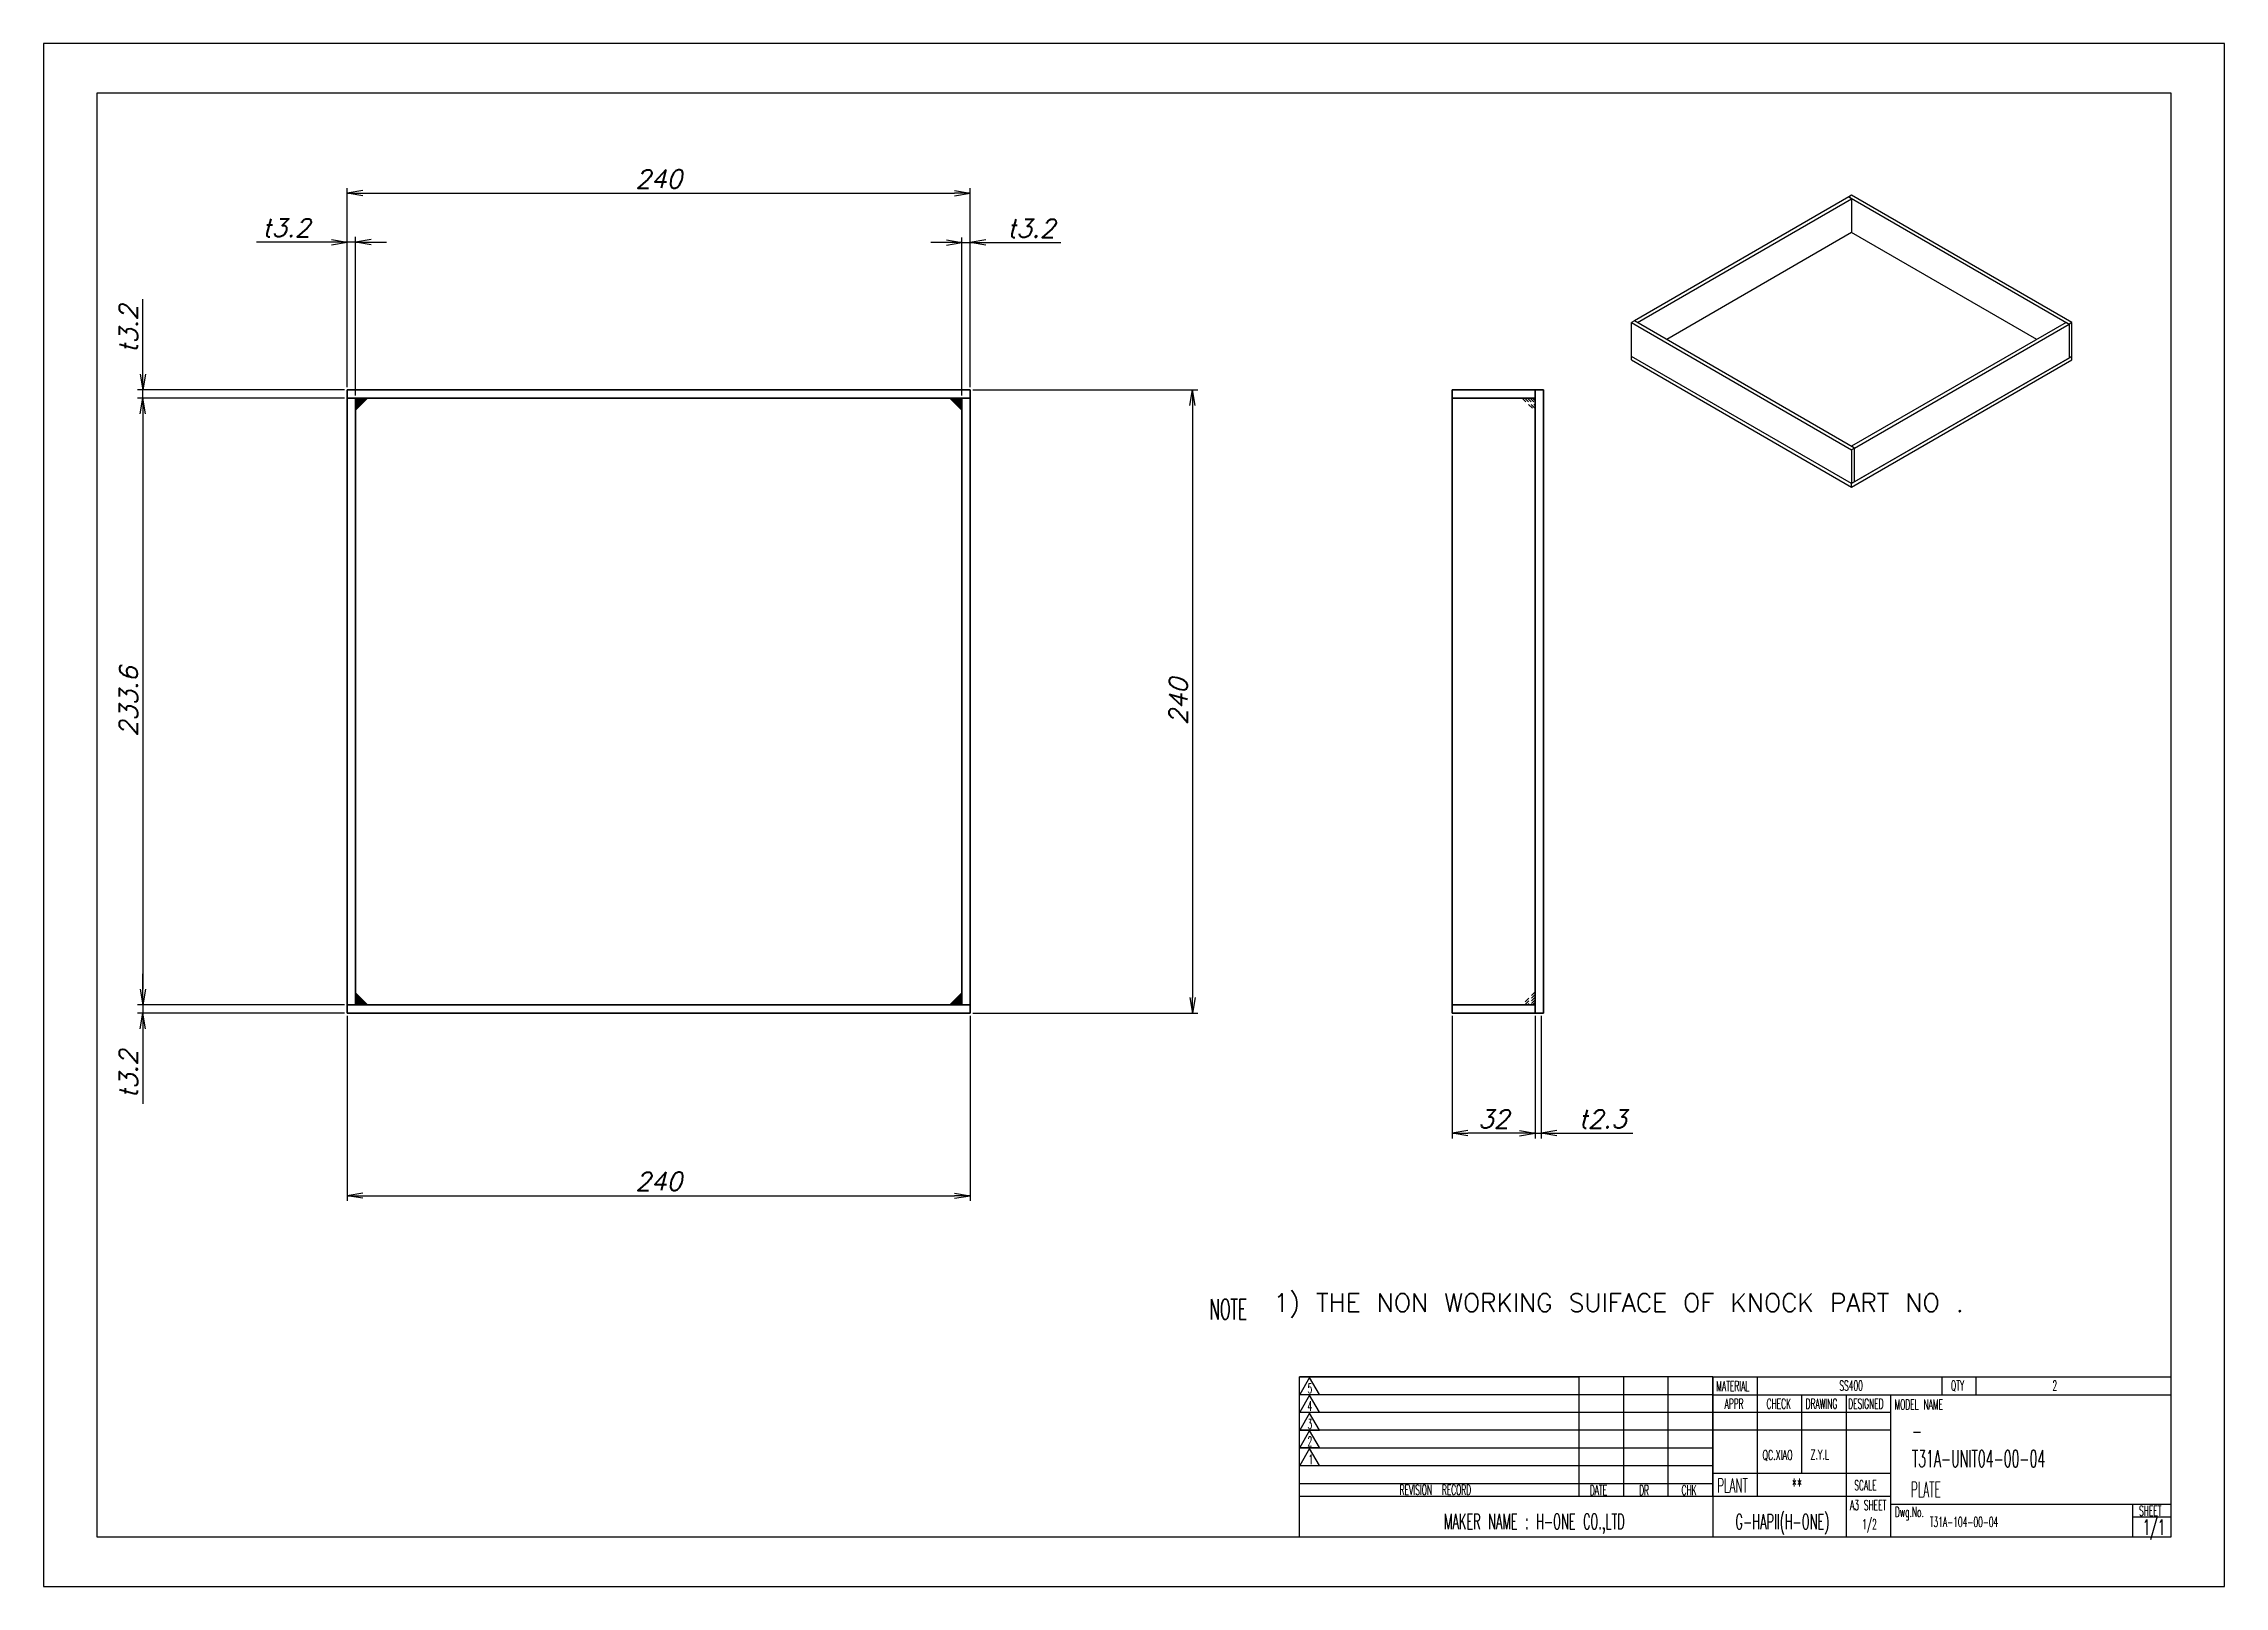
# Model space of a CAD drawing. Header units: inches. Extents: x 21 to 8642, y -3779 to 2137.
# Drawn here: x 105 to 945, y -3779 to -3185 of the extents above; entities that cross this region are included whole.
import ezdxf

# ---------------------------------------------------------------- set-up
doc = ezdxf.new("R2010")
doc.units = ezdxf.units.IN
doc.header["$MEASUREMENT"] = 0
doc.linetypes.add('DASHED', pattern=[15, 12, -3])
doc.linetypes.add('HIDDEN', pattern=[3.5, 2, -1.5])
for name, color, linetype, lineweight in [('AM_VIS', 7, 'Continuous', 30), ('DIM', 3, 'Continuous', 20), ('HIDDEN_LINE', 1, 'HIDDEN', 20)]:
    doc.layers.add(name, color=color, linetype=linetype, lineweight=lineweight)
for name, color, linetype in [('DRAWING', 7, 'Continuous'), ('title_frame', 7, 'Continuous'), ('word_dim', 253, 'Continuous')]:
    doc.layers.add(name, color=color, linetype=linetype)
doc.styles.add('DIM_FONT', font='romans.shx', dxfattribs={"oblique": 15})
doc.styles.add('MX_NOTE_STANDARD', font='txt.shx', dxfattribs={"bigfont": 'bigfont.shx'})
doc.styles.get("Standard").update_dxf_attribs({"font": 'txt', "bigfont": 'gbcbig.shx'})
doc.dimstyles.new('SCALE-1-2$0', dxfattribs={"dimscale": 2, "dimtxt": 3.5, "dimasz": 3, "dimexe": 1, "dimexo": 0.5, "dimgap": 1, "dimtad": 3, "dimdec": 1, "dimdsep": 46, "dimtxsty": 'DIM_FONT', "dimblk1": 'OPEN', "dimblk2": 'OPEN', "dimsah": 1, "dimcen": 0, "dimclrd": 256, "dimclre": 256, "dimclrt": 7, "dimazin": 2, "dimtm": 1e-09, "dimtfac": 0.6, "dimtmove": 0, "dimatfit": 3, "dimldrblk": 'OPEN', "dimfxl": 1, "dimtolj": 2, "dimarcsym": 0})

msp = doc.modelspace()

# ---------------------------------------------------------------- texts
at = {"layer": 'title_frame', "color": 3, "style": 'MX_NOTE_STANDARD'}
for s, height, width, p in [('NOTE', 7.84, 0.545, (554.527, -3676.362)), ('5', 3.759, 0.545, (592.29, -3704.802)), ('MATERIAL', 3.8667, 0.545, (749.714, -3703.954)), ('SS400', 3.8667, 0.545, (797.117, -3703.786)), ('QTY', 3.8667, 0.545, (840.116, -3703.786)), ('2', 3.867, 0.545, (879.187, -3703.786)), ('4', 3.759, 0.545, (592.29, -3711.618)), ('APPR', 3.8667, 0.545, (752.905, -3710.758)), ('CHECK', 3.8667, 0.545, (769.097, -3710.758)), ('DRAWING', 3.8667, 0.545, (784.136, -3710.758)), ('DESIGNED', 3.8667, 0.545, (800.519, -3710.758)), ('MODEL NAME', 3.8667, 0.545, (818.376, -3711.052)), ('3', 3.759, 0.545, (592.29, -3718.535)), ('-', 6.468, 0.545, (825.052, -3722.497)), ('2', 3.759, 0.545, (592.29, -3725.225)), ('1', 3.759, 0.545, (592.683, -3732.143)), ('QC.XIAO', 3.724, 0.6, (767.536, -3730.446)), ('Z.Y.L', 3.724, 0.6, (785.989, -3730.29)), ('T31A-UNIT04-00-04', 6.468, 0.545, (825.052, -3733.23)), ('PLANT', 5.3704, 0.545, (750.042, -3743.043)), ('**', 5.3704, 0.545, (778.756, -3743.043)), ('REVISION  RECORD', 3.86669, 0.545, (627.767, -3743.916)), ('DATE', 3.8667, 0.545, (700.994, -3744.076)), ('DR', 3.8667, 0.545, (719.982, -3744.097)), ('CHK', 3.8667, 0.545, (736.336, -3744.031)), ('A3 SHEET', 3.8667, 0.545, (801.229, -3749.797)), ('SCALE', 3.8667, 0.545, (802.871, -3742.162)), ('PLATE', 5.88, 0.5, (824.676, -3744.813)), ('MAKER NAME : H-ONE CO.,LTD', 5.88, 0.545, (644.779, -3757.098)), ('G-HAPII(H-ONE)', 5.88, 0.545, (757.082, -3757.194)), ('1/2', 3.8667, 0.545, (805.932, -3757.156)), ('Dwg.No.', 3.8667, 0.545, (818.548, -3752.435)), ('T31A-104-00-04', 3.86669, 0.545, (831.952, -3756.296)), ('SHEET', 3.8667, 0.545, (912.55, -3751.976)), ('1/1', 5.88, 0.545, (913.983, -3759.298))]:
    msp.add_text(s, height=height, dxfattribs=dict(at, width=width)).set_placement(p)
at = {"layer": 'title_frame', "color": 3, "insert": (579.155, -3666.453), "char_height": 7, "width": 352.13365, "attachment_point": 1}
msp.add_mtext('1{\\Fromans,bigfont|c134;)} THE NON WORKING SUIFACE OF KNOCK PART NO .', dxfattribs=at)

# ---------------------------------------------------------------- blocks, each defined once
blk = doc.blocks.new('98')
at = {"layer": 'AM_VIS'}
for p, q in [((-1609.8, 25191.5), (-1775, 25096.2)), ((-1772.7, 25094.9), (-1607.6, 25190.2)), ((-1607.6, 25192.8), (-1609.8, 25191.5)), ((-1607.6, 25190.2), (-1609.8, 25191.5)), ((-1609.8, 25191.5), (-1440.1, 25093.6)), ((-1437.9, 25094.9), (-1607.6, 25192.8)), ((-1607.6, 25190.2), (-1607.6, 25164.1)), ((-1607.6, 25164.1), (-1750.1, 25081.8)), ((-1465, 25081.8), (-1607.6, 25164.1)), ((-1775, 25096.2), (-1777.3, 25094.9)), ((-1777.3, 25094.9), (-1607.6, 24996.9)), ((-1777.3, 25068.7), (-1777.3, 25094.9)), ((-1772.7, 25094.9), (-1775, 25096.2)), ((-1605.3, 24998.2), (-1775, 25096.2)), ((-1442.4, 25094.9), (-1607.6, 24999.5)), ((-1605.3, 24998.2), (-1440.1, 25093.6)), ((-1440.1, 25093.6), (-1442.4, 25094.9)), ((-1437.9, 25094.9), (-1440.1, 25093.6)), ((-1440.1, 25093.6), (-1440.1, 25067.4)), ((-1440.1, 25093.6), (-1440.1, 25067.4)), ((-1437.9, 25068.7), (-1437.9, 25094.9)), ((-1607.6, 24970.8), (-1777.3, 25068.7)), ((-1777.3, 25066.1), (-1777.3, 25068.7)), ((-1607.6, 24970.8), (-1777.3, 25068.7)), ((-1777.3, 25066.1), (-1607.6, 24968.1)), ((-1437.9, 25068.7), (-1607.6, 24970.8)), ((-1607.6, 24968.1), (-1437.9, 25066.1)), ((-1440.1, 25067.4), (-1605.3, 24972.1)), ((-1437.9, 25068.7), (-1440.1, 25067.4)), ((-1437.9, 25066.1), (-1437.9, 25068.7)), ((-1605.3, 24998.2), (-1607.6, 24999.5)), ((-1605.3, 24998.2), (-1607.6, 24996.9)), ((-1607.6, 24996.9), (-1607.6, 24970.8)), ((-1605.3, 24972.1), (-1605.3, 24998.2)), ((-1605.3, 24972.1), (-1605.3, 24998.2)), ((-1605.3, 24972.1), (-1607.6, 24970.8)), ((-1607.6, 24968.1), (-1607.6, 24970.8))]:
    blk.add_line(p, q, dxfattribs=at)
blk = doc.blocks.new('_Open')
at = {"color": 0, "lineweight": -2}
for p, q in [((-1, 0.17), (0, 0)), ((-1, -0.17), (0, 0)), ((0, 0), (-1, 0))]:
    blk.add_line(p, q, dxfattribs=at)
blk = doc.blocks.new('*D339')
at = {"layer": 'DEFPOINTS', "color": 0, "transparency": 16777216}
for p in [(462.34, -3242.75), (222.34, -3318.46), (462.34, -3318.46)]:
    blk.add_point(p, dxfattribs=at)
at = {"layer": 'DIM', "lineweight": -2, "transparency": 16777216}
for p, q in [((222.34, -3317.46), (222.34, -3240.75)), ((462.34, -3317.46), (462.34, -3240.75)), ((228.34, -3242.75), (456.34, -3242.75))]:
    blk.add_line(p, q, dxfattribs=at)
at = {"layer": 'DIM', "lineweight": -2, "transparency": 16777216, "xscale": 6, "yscale": 6, "zscale": 6, "rotation": 180}
blk.add_blockref('_Open', (222.34, -3242.75), dxfattribs=at)
at = {"layer": 'DIM', "lineweight": -2, "transparency": 16777216, "xscale": 6, "yscale": 6, "zscale": 6}
blk.add_blockref('_Open', (462.34, -3242.75), dxfattribs=at)
at = {"layer": 'DIM', "color": 7, "transparency": 16777216, "insert": (342.34, -3237.25), "char_height": 7, "attachment_point": 5, "style": 'DIM_FONT'}
blk.add_mtext('\\A2;240', dxfattribs=at)
blk = doc.blocks.new('*D340')
at = {"layer": 'DEFPOINTS', "color": 0, "transparency": 16777216}
for p in [(143.62, -3318.46), (222.34, -3318.46), (222.34, -3321.66)]:
    blk.add_point(p, dxfattribs=at)
at = {"layer": 'DIM', "lineweight": -2, "transparency": 16777216}
for p, q in [((143.62, -3312.46), (143.62, -3283.53)), ((221.34, -3318.46), (141.62, -3318.46)), ((221.34, -3321.66), (141.62, -3321.66)), ((143.62, -3321.66), (143.62, -3318.46)), ((143.62, -3327.66), (143.62, -3333.66))]:
    blk.add_line(p, q, dxfattribs=at)
at = {"layer": 'DIM', "lineweight": -2, "transparency": 16777216, "xscale": 6, "yscale": 6, "zscale": 6}
for p, rotation in [((143.62, -3318.46), 270), ((143.62, -3321.66), 90)]:
    blk.add_blockref('_Open', p, dxfattribs=dict(at, rotation=rotation))
at = {"layer": 'DIM', "color": 7, "transparency": 16777216, "insert": (138.12, -3295), "char_height": 7, "attachment_point": 5, "rotation": 90, "style": 'DIM_FONT'}
blk.add_mtext('\\A2;t3.2', dxfattribs=at)
blk = doc.blocks.new('*D341')
at = {"layer": 'DEFPOINTS', "color": 0, "transparency": 16777216}
for p in [(222.34, -3321.66), (143.62, -3555.26), (222.34, -3555.26)]:
    blk.add_point(p, dxfattribs=at)
at = {"layer": 'DIM', "lineweight": -2, "transparency": 16777216}
for p, q in [((221.34, -3321.66), (141.62, -3321.66)), ((143.62, -3327.66), (143.62, -3549.26)), ((221.34, -3555.26), (141.62, -3555.26))]:
    blk.add_line(p, q, dxfattribs=at)
at = {"layer": 'DIM', "lineweight": -2, "transparency": 16777216, "xscale": 6, "yscale": 6, "zscale": 6}
for p, rotation in [((143.62, -3321.66), 90), ((143.62, -3555.26), 270)]:
    blk.add_blockref('_Open', p, dxfattribs=dict(at, rotation=rotation))
at = {"layer": 'DIM', "color": 7, "transparency": 16777216, "insert": (138.12, -3438.46), "char_height": 7, "attachment_point": 5, "rotation": 90, "style": 'DIM_FONT'}
blk.add_mtext('\\A2;233.6', dxfattribs=at)
blk = doc.blocks.new('*D342')
at = {"layer": 'DEFPOINTS', "color": 0, "transparency": 16777216}
for p in [(143.62, -3558.46), (222.34, -3555.26), (222.34, -3558.46)]:
    blk.add_point(p, dxfattribs=at)
at = {"layer": 'DIM', "lineweight": -2, "transparency": 16777216}
for p, q in [((143.62, -3549.26), (143.62, -3543.26)), ((221.34, -3555.26), (141.62, -3555.26)), ((221.34, -3558.46), (141.62, -3558.46)), ((143.62, -3555.26), (143.62, -3558.46)), ((143.62, -3564.46), (143.62, -3593.4))]:
    blk.add_line(p, q, dxfattribs=at)
at = {"layer": 'DIM', "lineweight": -2, "transparency": 16777216, "xscale": 6, "yscale": 6, "zscale": 6}
for p, rotation in [((143.62, -3555.26), 270), ((143.62, -3558.46), 90)]:
    blk.add_blockref('_Open', p, dxfattribs=dict(at, rotation=rotation))
at = {"layer": 'DIM', "color": 7, "transparency": 16777216, "insert": (138.12, -3581.93), "char_height": 7, "attachment_point": 5, "rotation": 90, "style": 'DIM_FONT'}
blk.add_mtext('\\A2;t3.2', dxfattribs=at)
blk = doc.blocks.new('*D343')
at = {"layer": 'DEFPOINTS', "color": 0, "transparency": 16777216}
for p in [(222.34, -3261.55), (222.34, -3318.46), (225.54, -3321.66)]:
    blk.add_point(p, dxfattribs=at)
at = {"layer": 'DIM', "lineweight": -2, "transparency": 16777216}
for p, q in [((216.34, -3261.55), (187.4, -3261.55)), ((222.34, -3317.46), (222.34, -3259.55)), ((225.54, -3261.55), (222.34, -3261.55)), ((225.54, -3320.66), (225.54, -3259.55)), ((231.54, -3261.55), (237.54, -3261.55))]:
    blk.add_line(p, q, dxfattribs=at)
at = {"layer": 'DIM', "lineweight": -2, "transparency": 16777216, "xscale": 6, "yscale": 6, "zscale": 6}
blk.add_blockref('_Open', (222.34, -3261.55), dxfattribs=at)
at = {"layer": 'DIM', "lineweight": -2, "transparency": 16777216, "xscale": 6, "yscale": 6, "zscale": 6, "rotation": 180}
blk.add_blockref('_Open', (225.54, -3261.55), dxfattribs=at)
at = {"layer": 'DIM', "color": 7, "transparency": 16777216, "insert": (198.87, -3256.05), "char_height": 7, "attachment_point": 5, "style": 'DIM_FONT'}
blk.add_mtext('\\A2;t3.2', dxfattribs=at)
blk = doc.blocks.new('*D344')
at = {"layer": 'DEFPOINTS', "color": 0, "transparency": 16777216}
for p in [(462.34, -3261.76), (459.14, -3321.66), (462.34, -3318.46)]:
    blk.add_point(p, dxfattribs=at)
at = {"layer": 'DIM', "lineweight": -2, "transparency": 16777216}
for p, q in [((453.14, -3261.76), (447.14, -3261.76)), ((459.14, -3320.66), (459.14, -3259.76)), ((459.14, -3261.76), (462.34, -3261.76)), ((462.34, -3317.46), (462.34, -3259.76)), ((468.34, -3261.76), (497.27, -3261.76))]:
    blk.add_line(p, q, dxfattribs=at)
at = {"layer": 'DIM', "lineweight": -2, "transparency": 16777216, "xscale": 6, "yscale": 6, "zscale": 6}
blk.add_blockref('_Open', (459.14, -3261.76), dxfattribs=at)
at = {"layer": 'DIM', "lineweight": -2, "transparency": 16777216, "xscale": 6, "yscale": 6, "zscale": 6, "rotation": 180}
blk.add_blockref('_Open', (462.34, -3261.76), dxfattribs=at)
at = {"layer": 'DIM', "color": 7, "transparency": 16777216, "insert": (485.8, -3256.26), "char_height": 7, "attachment_point": 5, "style": 'DIM_FONT'}
blk.add_mtext('\\A2;t3.2', dxfattribs=at)
blk = doc.blocks.new('*D345')
at = {"layer": 'DEFPOINTS', "color": 0, "transparency": 16777216}
for p in [(222.34, -3558.46), (462.34, -3558.46), (462.34, -3628.73)]:
    blk.add_point(p, dxfattribs=at)
at = {"layer": 'DIM', "lineweight": -2, "transparency": 16777216}
for p, q in [((222.34, -3559.46), (222.34, -3630.73)), ((462.34, -3559.46), (462.34, -3630.73)), ((228.34, -3628.73), (456.34, -3628.73))]:
    blk.add_line(p, q, dxfattribs=at)
at = {"layer": 'DIM', "lineweight": -2, "transparency": 16777216, "xscale": 6, "yscale": 6, "zscale": 6, "rotation": 180}
blk.add_blockref('_Open', (222.34, -3628.73), dxfattribs=at)
at = {"layer": 'DIM', "lineweight": -2, "transparency": 16777216, "xscale": 6, "yscale": 6, "zscale": 6}
blk.add_blockref('_Open', (462.34, -3628.73), dxfattribs=at)
at = {"layer": 'DIM', "color": 7, "transparency": 16777216, "insert": (342.34, -3623.23), "char_height": 7, "attachment_point": 5, "style": 'DIM_FONT'}
blk.add_mtext('\\A2;240', dxfattribs=at)
blk = doc.blocks.new('*D346')
at = {"layer": 'DEFPOINTS', "color": 0, "transparency": 16777216}
for p in [(462.34, -3318.46), (462.34, -3558.46), (547.99, -3558.46)]:
    blk.add_point(p, dxfattribs=at)
at = {"layer": 'DIM', "lineweight": -2, "transparency": 16777216}
for p, q in [((463.34, -3318.46), (549.99, -3318.46)), ((547.99, -3324.46), (547.99, -3552.46)), ((463.34, -3558.46), (549.99, -3558.46))]:
    blk.add_line(p, q, dxfattribs=at)
at = {"layer": 'DIM', "lineweight": -2, "transparency": 16777216, "xscale": 6, "yscale": 6, "zscale": 6}
for p, rotation in [((547.99, -3318.46), 90), ((547.99, -3558.46), 270)]:
    blk.add_blockref('_Open', p, dxfattribs=dict(at, rotation=rotation))
at = {"layer": 'DIM', "color": 7, "transparency": 16777216, "insert": (542.49, -3438.46), "char_height": 7, "attachment_point": 5, "rotation": 90, "style": 'DIM_FONT'}
blk.add_mtext('\\A2;240', dxfattribs=at)
blk = doc.blocks.new('*D347')
at = {"layer": 'DEFPOINTS', "color": 0, "transparency": 16777216}
for p in [(647.96, -3558.46), (679.96, -3558.46), (647.96, -3604.68)]:
    blk.add_point(p, dxfattribs=at)
at = {"layer": 'DIM', "lineweight": -2, "transparency": 16777216}
for p, q in [((647.96, -3559.46), (647.96, -3606.68)), ((679.96, -3559.46), (679.96, -3606.68)), ((673.96, -3604.68), (653.96, -3604.68))]:
    blk.add_line(p, q, dxfattribs=at)
at = {"layer": 'DIM', "lineweight": -2, "transparency": 16777216, "xscale": 6, "yscale": 6, "zscale": 6, "rotation": 180}
blk.add_blockref('_Open', (647.96, -3604.68), dxfattribs=at)
at = {"layer": 'DIM', "lineweight": -2, "transparency": 16777216, "xscale": 6, "yscale": 6, "zscale": 6}
blk.add_blockref('_Open', (679.96, -3604.68), dxfattribs=at)
at = {"layer": 'DIM', "color": 7, "transparency": 16777216, "insert": (663.96, -3599.18), "char_height": 7, "attachment_point": 5, "style": 'DIM_FONT'}
blk.add_mtext('\\A2;32', dxfattribs=at)
blk = doc.blocks.new('*D348')
at = {"layer": 'DEFPOINTS', "color": 0, "transparency": 16777216}
for p in [(679.96, -3558.46), (682.26, -3558.46), (682.26, -3604.68)]:
    blk.add_point(p, dxfattribs=at)
at = {"layer": 'DIM', "lineweight": -2, "transparency": 16777216}
for p, q in [((679.96, -3559.46), (679.96, -3606.68)), ((682.26, -3559.46), (682.26, -3606.68)), ((673.96, -3604.68), (667.96, -3604.68)), ((679.96, -3604.68), (682.26, -3604.68)), ((688.26, -3604.68), (717.55, -3604.68))]:
    blk.add_line(p, q, dxfattribs=at)
at = {"layer": 'DIM', "lineweight": -2, "transparency": 16777216, "xscale": 6, "yscale": 6, "zscale": 6}
blk.add_blockref('_Open', (679.96, -3604.68), dxfattribs=at)
at = {"layer": 'DIM', "lineweight": -2, "transparency": 16777216, "xscale": 6, "yscale": 6, "zscale": 6, "rotation": 180}
blk.add_blockref('_Open', (682.26, -3604.68), dxfattribs=at)
at = {"layer": 'DIM', "color": 7, "transparency": 16777216, "insert": (705.91, -3599.18), "char_height": 7, "attachment_point": 5, "style": 'DIM_FONT'}
blk.add_mtext('\\A2;t2.3', dxfattribs=at)
blk = doc.blocks.new('*D362')
at = {"layer": 'DEFPOINTS', "color": 0, "transparency": 16777216}
for p in [(647.96, -3558.46), (679.96, -3558.46), (647.96, -3604.68)]:
    blk.add_point(p, dxfattribs=at)
at = {"layer": 'DIM', "lineweight": -2, "transparency": 16777216}
for p, q in [((647.96, -3559.46), (647.96, -3606.68)), ((679.96, -3559.46), (679.96, -3606.68)), ((673.96, -3604.68), (653.96, -3604.68))]:
    blk.add_line(p, q, dxfattribs=at)
at = {"layer": 'DIM', "lineweight": -2, "transparency": 16777216, "xscale": 6, "yscale": 6, "zscale": 6, "rotation": 180}
blk.add_blockref('_Open', (647.96, -3604.68), dxfattribs=at)
at = {"layer": 'DIM', "lineweight": -2, "transparency": 16777216, "xscale": 6, "yscale": 6, "zscale": 6}
blk.add_blockref('_Open', (679.96, -3604.68), dxfattribs=at)
at = {"layer": 'DIM', "color": 7, "transparency": 16777216, "insert": (663.96, -3599.18), "char_height": 7, "attachment_point": 5, "style": 'DIM_FONT'}
blk.add_mtext('\\A2;32', dxfattribs=at)
blk = doc.blocks.new('*D363')
at = {"layer": 'DEFPOINTS', "color": 0, "transparency": 16777216}
for p in [(679.96, -3558.46), (682.26, -3558.46), (682.26, -3604.68)]:
    blk.add_point(p, dxfattribs=at)
at = {"layer": 'DIM', "lineweight": -2, "transparency": 16777216}
for p, q in [((679.96, -3559.46), (679.96, -3606.68)), ((682.26, -3559.46), (682.26, -3606.68)), ((673.96, -3604.68), (667.96, -3604.68)), ((679.96, -3604.68), (682.26, -3604.68)), ((688.26, -3604.68), (717.55, -3604.68))]:
    blk.add_line(p, q, dxfattribs=at)
at = {"layer": 'DIM', "lineweight": -2, "transparency": 16777216, "xscale": 6, "yscale": 6, "zscale": 6}
blk.add_blockref('_Open', (679.96, -3604.68), dxfattribs=at)
at = {"layer": 'DIM', "lineweight": -2, "transparency": 16777216, "xscale": 6, "yscale": 6, "zscale": 6, "rotation": 180}
blk.add_blockref('_Open', (682.26, -3604.68), dxfattribs=at)
at = {"layer": 'DIM', "color": 7, "transparency": 16777216, "insert": (705.91, -3599.18), "char_height": 7, "attachment_point": 5, "style": 'DIM_FONT'}
blk.add_mtext('\\A2;t2.3', dxfattribs=at)

# ---------------------------------------------------------------- dimensions: what is measured, and where the dimension line sits
at = {"layer": 'DIM'}
for base, p1, p2, picture, middle in [((462.336, -3242.747), (222.336, -3318.464), (462.336, -3318.464), '*D339', (342.336, -3237.247)), ((462.336, -3628.73), (222.336, -3558.464), (462.336, -3558.464), '*D345', (342.336, -3623.23)), ((647.963, -3604.679), (679.963, -3558.464), (647.963, -3558.464), '*D347', (663.963, -3599.179)), ((647.963, -3604.679), (679.963, -3558.464), (647.963, -3558.464), '*D362', (663.963, -3599.179))]:
    dim = msp.add_linear_dim(base=base, p1=p1, p2=p2, dimstyle='SCALE-1-2$0', dxfattribs=at)
    dim.commit()
    dim.dimension.update_dxf_attribs({"geometry": picture, "text_midpoint": middle})
for base, p1, p2, picture, middle in [((222.336, -3261.548), (225.536, -3321.665), (222.336, -3318.464), '*D343', (198.869, -3256.048)), ((462.336, -3261.764), (459.136, -3321.665), (462.336, -3318.464), '*D344', (485.803, -3256.264)), ((682.263, -3604.679), (679.963, -3558.464), (682.263, -3558.464), '*D348', (705.909, -3599.179)), ((682.263, -3604.679), (679.963, -3558.464), (682.263, -3558.464), '*D363', (705.909, -3599.179))]:
    dim = msp.add_linear_dim(base=base, p1=p1, p2=p2, text='t<>', dimstyle='SCALE-1-2$0', dxfattribs=at)
    dim.commit()
    dim.dimension.update_dxf_attribs({"geometry": picture, "text_midpoint": middle})
for base, p1, p2, picture, middle in [((143.62, -3318.464), (222.336, -3321.665), (222.336, -3318.464), '*D340', (138.12, -3294.997)), ((143.62, -3558.464), (222.336, -3555.264), (222.336, -3558.464), '*D342', (138.12, -3581.932))]:
    dim = msp.add_linear_dim(base=base, p1=p1, p2=p2, angle=90, text='t<>', dimstyle='SCALE-1-2$0', dxfattribs=at)
    dim.commit()
    dim.dimension.update_dxf_attribs({"geometry": picture, "text_midpoint": middle})
for base, p1, p2, picture, middle in [((143.62, -3555.264), (222.336, -3321.665), (222.336, -3555.264), '*D341', (138.12, -3438.465)), ((547.987, -3558.464), (462.336, -3318.464), (462.336, -3558.464), '*D346', (542.487, -3438.464))]:
    dim = msp.add_linear_dim(base=base, p1=p1, p2=p2, angle=90, dimstyle='SCALE-1-2$0', dxfattribs=at)
    dim.commit()
    dim.dimension.update_dxf_attribs({"geometry": picture, "text_midpoint": middle})

# ---------------------------------------------------------------- linework, layer by layer
at = {"color": 7, "lineweight": 35}
for p, q in [((462.336, -3318.464), (222.336, -3318.464)), ((222.336, -3558.464), (222.336, -3318.464)), ((222.336, -3321.665), (462.336, -3321.665)), ((222.336, -3321.665), (222.336, -3555.264)), ((225.536, -3555.264), (225.536, -3321.665)), ((459.136, -3321.665), (459.136, -3555.264)), ((462.336, -3555.264), (462.336, -3321.665)), ((679.963, -3318.464), (647.963, -3318.464)), ((647.963, -3321.665), (679.963, -3321.665)), ((647.963, -3321.665), (679.963, -3321.665)), ((647.963, -3555.264), (647.963, -3321.665)), ((679.963, -3318.464), (679.963, -3558.464)), ((679.963, -3321.665), (679.963, -3555.264)), ((683.163, -3558.464), (683.163, -3318.464)), ((462.336, -3555.264), (222.336, -3555.264)), ((222.336, -3558.464), (462.336, -3558.464)), ((462.336, -3558.464), (222.336, -3558.464)), ((679.963, -3555.264), (647.963, -3555.264)), ((679.963, -3555.264), (647.963, -3555.264)), ((647.963, -3558.464), (679.963, -3558.464))]:
    msp.add_line(p, q, dxfattribs=at)
at = {"color": 7, "lineweight": 35, "ltscale": 0.08}
for p, q in [((222.336, -3318.464), (222.336, -3321.665)), ((462.336, -3318.464), (462.336, -3321.665)), ((647.963, -3318.464), (647.963, -3321.665)), ((679.963, -3318.464), (679.963, -3321.665)), ((222.336, -3555.264), (222.336, -3558.464)), ((462.336, -3555.264), (462.336, -3558.464)), ((647.963, -3555.264), (647.963, -3558.464)), ((679.963, -3555.264), (679.963, -3558.464))]:
    msp.add_line(p, q, dxfattribs=at)
at = {"color": 7, "linetype": 'DASHED', "lineweight": 13}
for p, q in [((222.336, -3318.464), (462.336, -3318.464)), ((462.336, -3318.464), (462.336, -3558.464))]:
    msp.add_line(p, q, dxfattribs=at)
at = {"color": 7, "lineweight": 35, "ltscale": 0.079999}
for p, q in [((225.536, -3321.665), (222.336, -3321.665)), ((462.336, -3321.665), (459.136, -3321.665)), ((683.163, -3318.464), (679.963, -3318.464)), ((225.536, -3555.264), (222.336, -3555.264)), ((462.336, -3555.264), (459.136, -3555.264)), ((683.163, -3558.464), (679.963, -3558.464))]:
    msp.add_line(p, q, dxfattribs=at)
at = {"layer": 'DRAWING'}
for points in [[(225.536, -3321.665, 0, 7.071, 0), (228.036, -3324.165, 7.071, 7.071, 0)], [(459.136, -3321.665, 0, 7.071, 0), (456.636, -3324.165, 7.071, 7.071, 0)], [(225.536, -3555.264, 0, 7.071, 0), (228.036, -3552.764, 7.071, 7.071, 0)], [(459.136, -3555.264, 0, 7.071, 0), (456.636, -3552.764, 7.071, 7.071, 0)]]:
    msp.add_lwpolyline(points, format="xyseb", dxfattribs=at)
at = {"layer": 'HIDDEN_LINE'}
for p, q in [((674.963, -3321.665), (679.963, -3326.665)), ((675.963, -3321.665), (679.963, -3325.665)), ((676.963, -3321.665), (679.963, -3324.665)), ((677.963, -3321.665), (679.963, -3323.665)), ((678.963, -3321.665), (679.963, -3322.665)), ((679.963, -3550.264), (674.963, -3555.264)), ((679.963, -3551.264), (675.963, -3555.264)), ((679.963, -3552.264), (676.963, -3555.264)), ((679.963, -3553.264), (677.963, -3555.264)), ((679.963, -3554.264), (678.963, -3555.264))]:
    msp.add_line(p, q, dxfattribs=at)
at = {"layer": 'title_frame'}
for p, q in [((589.12, -3760.231), (589.12, -3698.491)), ((589.12, -3698.491), (696.92, -3698.491)), ((748.37, -3698.491), (589.12, -3698.491)), ((593.08, -3698.733), (589.321, -3705.244)), ((596.839, -3705.244), (593.08, -3698.733)), ((696.92, -3744.551), (696.92, -3698.491)), ((714.07, -3744.551), (714.07, -3698.491)), ((714.07, -3744.551), (714.07, -3698.491)), ((731.22, -3744.551), (731.22, -3698.491)), ((731.22, -3744.551), (731.22, -3698.491)), ((748.37, -3698.491), (748.37, -3705.351)), ((748.37, -3698.491), (748.37, -3760.231)), ((748.37, -3698.491), (748.37, -3760.231)), ((748.37, -3744.551), (748.37, -3698.491)), ((748.37, -3698.491), (924.77, -3698.491)), ((765.52, -3744.551), (765.52, -3698.491)), ((836.57, -3698.491), (836.57, -3705.351)), ((849.715, -3698.491), (849.715, -3705.351)), ((696.92, -3705.351), (589.12, -3705.351)), ((748.37, -3705.351), (589.12, -3705.351)), ((696.92, -3712.211), (589.12, -3712.211)), ((748.37, -3712.211), (589.12, -3712.211)), ((589.321, -3705.244), (596.839, -3705.244)), ((593.08, -3705.548), (589.321, -3712.06)), ((589.321, -3712.06), (596.839, -3712.06)), ((593.08, -3712.466), (589.321, -3718.977)), ((596.839, -3712.06), (593.08, -3705.548)), ((596.839, -3718.977), (593.08, -3712.466)), ((748.37, -3705.351), (924.77, -3705.351)), ((816.97, -3712.211), (748.37, -3712.211)), ((782.67, -3735.542), (782.67, -3705.351)), ((799.82, -3760.231), (799.82, -3705.351)), ((816.97, -3760.231), (816.97, -3705.351)), ((696.92, -3719.071), (589.12, -3719.071)), ((748.37, -3719.071), (589.12, -3719.071)), ((589.321, -3718.977), (596.839, -3718.977)), ((593.08, -3719.156), (589.321, -3725.667)), ((596.839, -3725.667), (593.08, -3719.156)), ((816.97, -3719.071), (748.37, -3719.071)), ((696.92, -3725.931), (589.12, -3725.931)), ((748.37, -3725.931), (589.12, -3725.931)), ((589.321, -3725.667), (596.839, -3725.667)), ((593.08, -3726.074), (589.321, -3732.585)), ((596.839, -3732.585), (593.08, -3726.074)), ((696.92, -3732.791), (589.12, -3732.791)), ((748.37, -3732.791), (589.12, -3732.791)), ((589.321, -3732.585), (596.839, -3732.585)), ((748.37, -3735.542), (816.97, -3735.542)), ((696.92, -3739.651), (589.12, -3739.651)), ((748.37, -3739.651), (589.12, -3739.651)), ((748.37, -3744.551), (589.12, -3744.551)), ((816.97, -3744.551), (748.37, -3744.551)), ((816.97, -3747.491), (924.77, -3747.491)), ((910.07, -3747.491), (910.07, -3760.231)), ((910.07, -3752.391), (924.77, -3752.391)), ((924.77, -3760.231), (816.97, -3760.231))]:
    msp.add_line(p, q, dxfattribs=at)
at = {"layer": 'title_frame', "color": 4}
msp.add_lwpolyline([(945.42, -3185.156), (105.42, -3185.156), (105.42, -3779.156), (945.42, -3779.156)], close=True, dxfattribs=at)
at = {"layer": 'word_dim'}
msp.add_lwpolyline([(126.07, -3204.081), (924.77, -3204.081), (924.77, -3760.231), (126.07, -3760.231)], close=True, dxfattribs=at)

# ---------------------------------------------------------------- block references
at = {"layer": 'DIM', "xscale": 0.5, "yscale": 0.5, "zscale": 0.5}
msp.add_blockref('98', (1605.653, -15839.954), dxfattribs=at)

msp.set_redraw_order([(e.dxf.handle, doc.entitydb.next_handle()) for e in msp.query("TEXT MTEXT ATTDEF DIMENSION ARC_DIMENSION")])  # texts and dimensions are drawn at this point

doc.saveas('drawing.dxf')
